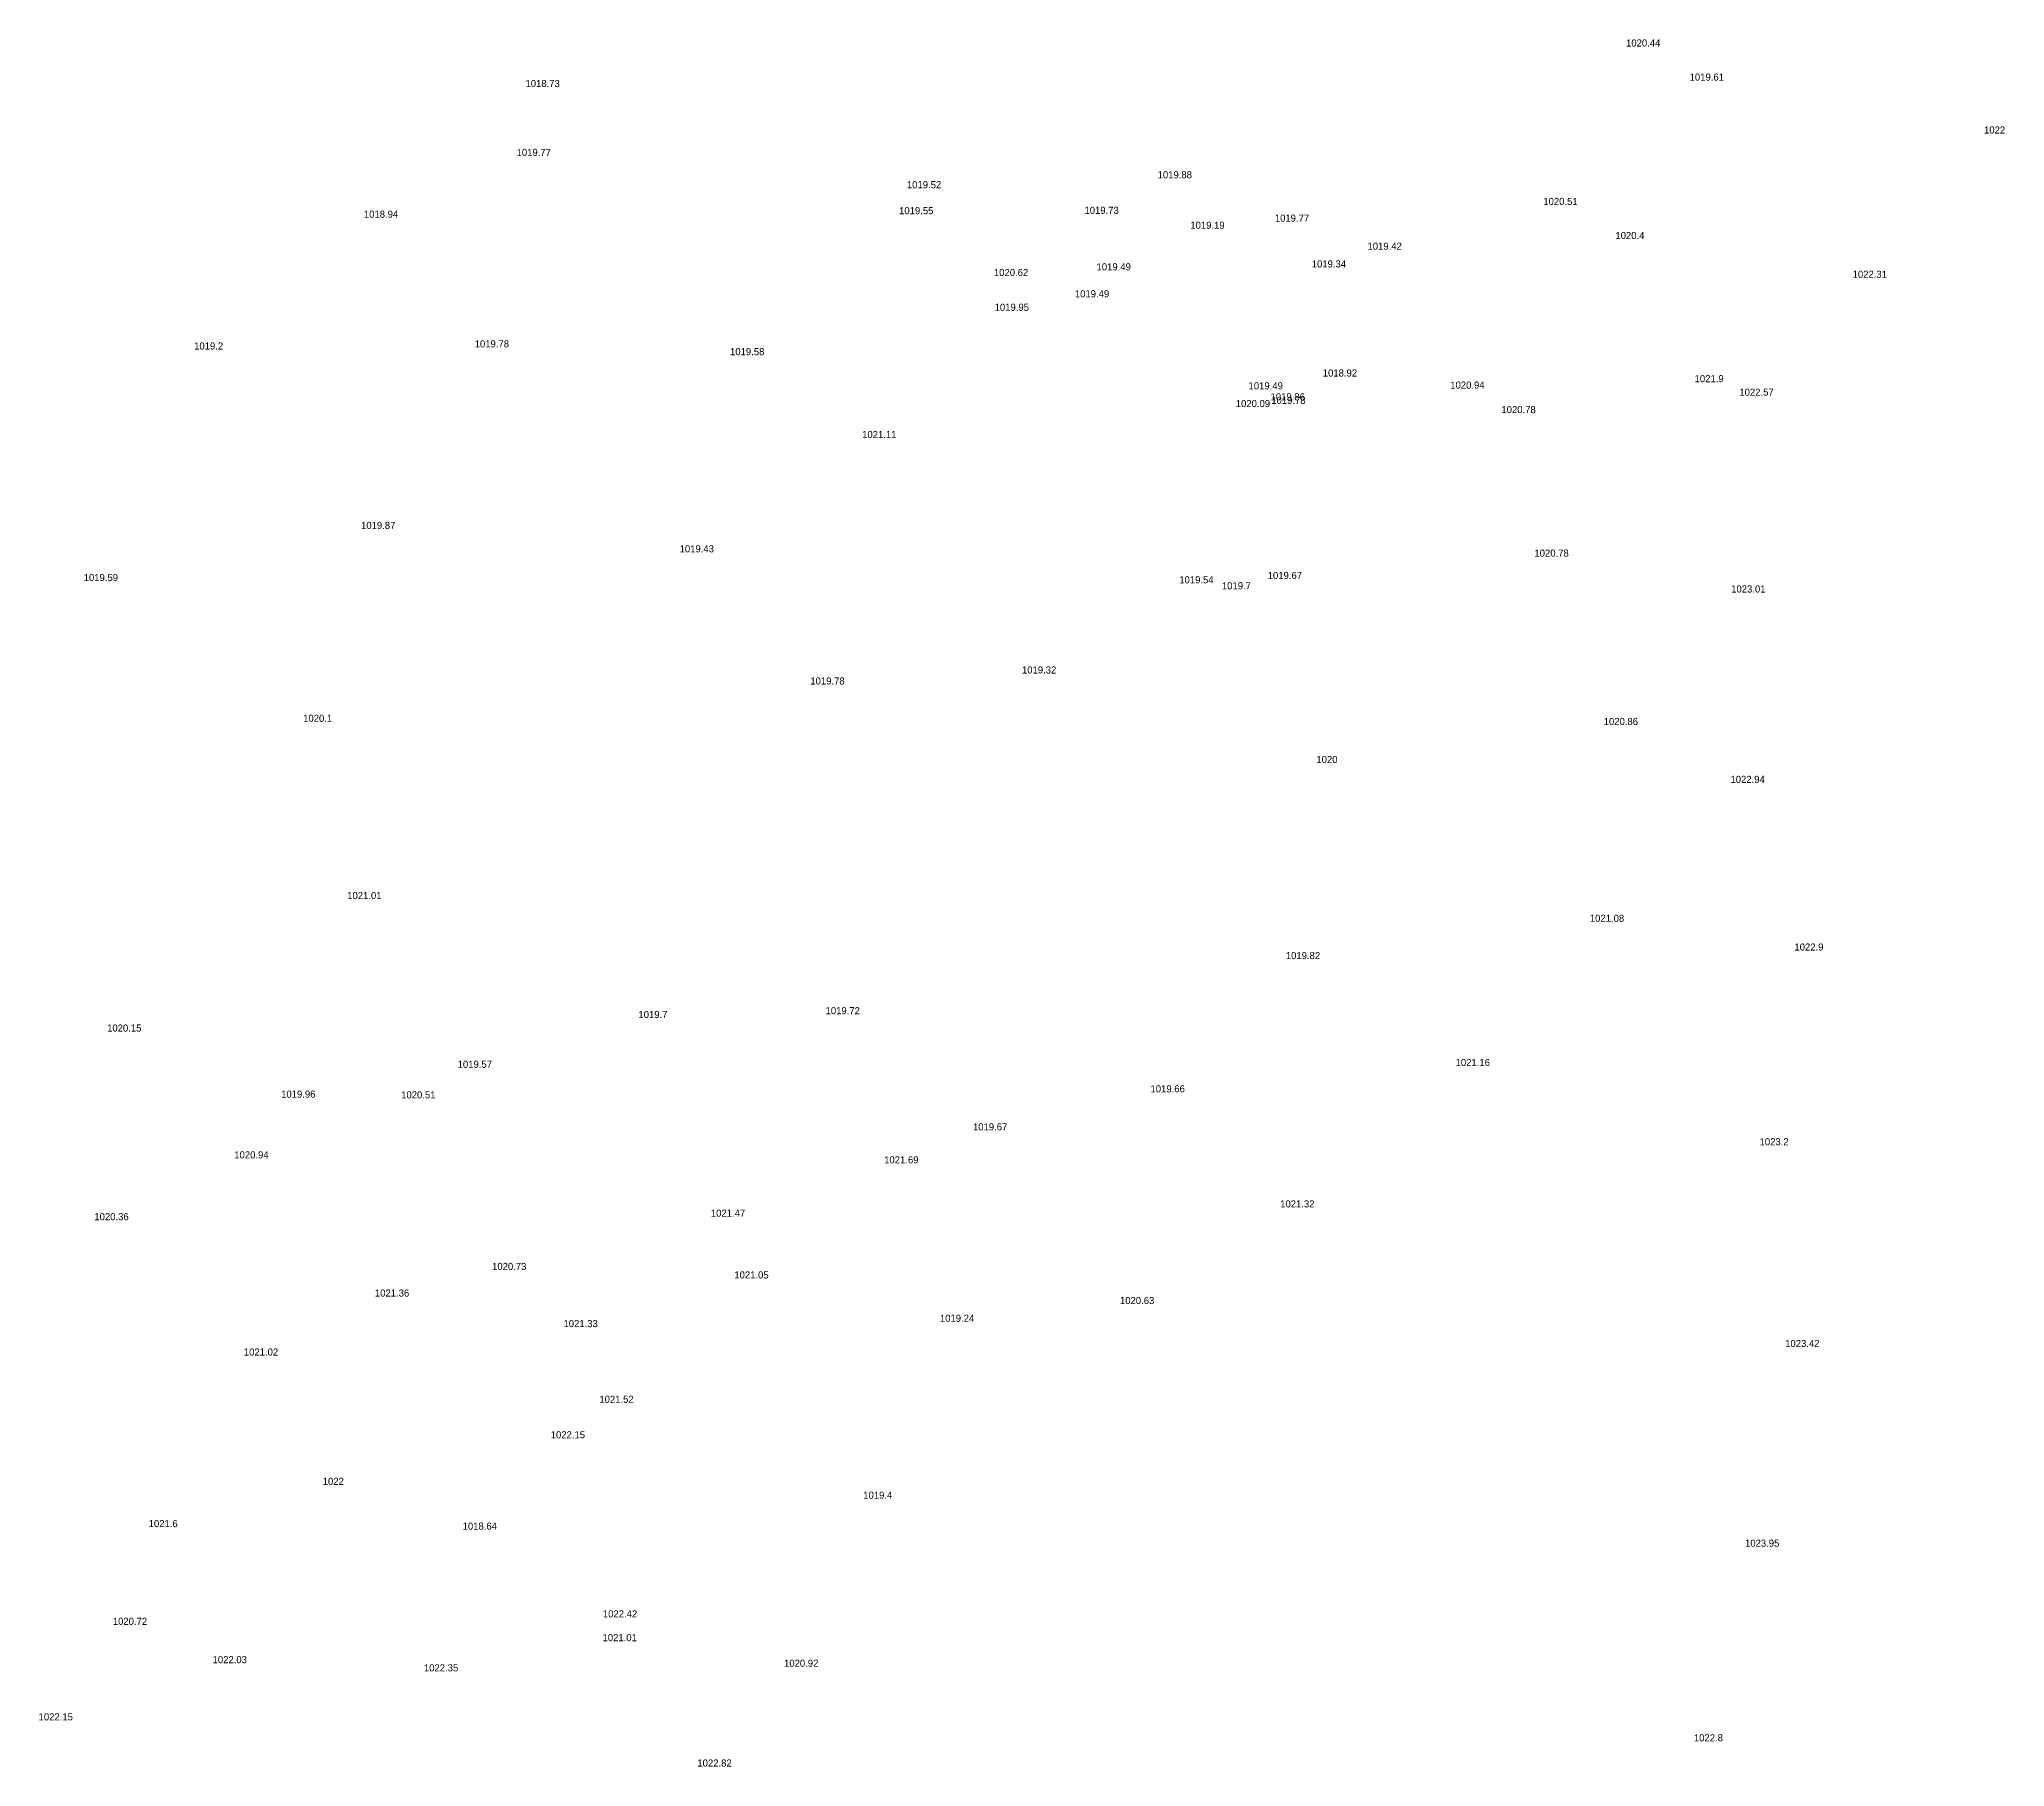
# Model space of a CAD drawing. Header units: inches. Extents: x 628884 to 629912, y 4519174 to 4520145.
# Drawn here: x 629685.1 to 629740.4, y 4519259.2 to 4519307.8 of the extents above; entities that cross this region are included whole.
import ezdxf

# ---------------------------------------------------------------- set-up
doc = ezdxf.new("R2010")
doc.units = ezdxf.units.IN
doc.header["$MEASUREMENT"] = 0

msp = doc.modelspace()

# ---------------------------------------------------------------- texts
for s, p in [('1020.44', (629729.73, 4519307.59, 1020.44)), ('1018.73', (629698.74, 4519306.45, 1018.73)), ('1019.61', (629731.52, 4519306.63, 1019.61)), ('1022', (629739.81, 4519305.14, 1022)), ('1019.77', (629698.49, 4519304.51, 1019.77)), ('1019.52', (629709.48, 4519303.6, 1019.52)), ('1019.88', (629716.54, 4519303.88, 1019.88)), ('1020.51', (629727.4, 4519303.13, 1020.51)), ('1018.94', (629694.19, 4519302.77, 1018.94)), ('1019.55', (629709.26, 4519302.87, 1019.55)), ('1019.73', (629714.48, 4519302.88, 1019.73)), ('1019.19', (629717.46, 4519302.46, 1019.19)), ('1019.77', (629719.84, 4519302.66, 1019.77)), ('1019.42', (629722.45, 4519301.87, 1019.42)), ('1020.4', (629729.43, 4519302.17, 1020.4)), ('1019.49', (629714.82, 4519301.29, 1019.49)), ('1019.34', (629720.88, 4519301.37, 1019.34)), ('1020.62', (629711.93, 4519301.13, 1020.62)), ('1022.31', (629736.11, 4519301.08, 1022.31)), ('1019.49', (629714.21, 4519300.53, 1019.49)), ('1019.95', (629711.95, 4519300.15, 1019.95)), ('1019.78', (629697.31, 4519299.12, 1019.78)), ('1019.2', (629689.41, 4519299.06, 1019.2)), ('1019.58', (629704.5, 4519298.9, 1019.58)), ('1018.92', (629721.19, 4519298.3, 1018.92)), ('1020.94', (629724.78, 4519297.96, 1020.94)), ('1021.9', (629731.66, 4519298.14, 1021.9)), ('1020.09', (629718.74, 4519297.44, 1020.09)), ('1019.49', (629719.1, 4519297.94, 1019.49)), ('1019.86', (629719.72, 4519297.63, 1019.86)), ('1019.78', (629719.74, 4519297.53, 1019.78)), ('1022.57', (629732.92, 4519297.76, 1022.57)), ('1020.78', (629726.22, 4519297.27, 1020.78)), ('1021.11', (629708.22, 4519296.57, 1021.11)), ('1019.87', (629694.11, 4519294.01, 1019.87)), ('1019.43', (629703.08, 4519293.35, 1019.43)), ('1020.78', (629727.15, 4519293.23, 1020.78)), ('1019.59', (629686.3, 4519292.54, 1019.59)), ('1019.54', (629717.15, 4519292.48, 1019.54)), ('1019.67', (629719.64, 4519292.6, 1019.67)), ('1019.7', (629718.35, 4519292.31, 1019.7)), ('1023.01', (629732.69, 4519292.22, 1023.01)), ('1019.32', (629712.72, 4519289.94, 1019.32)), ('1019.78', (629706.76, 4519289.63, 1019.78)), ('1020.1', (629692.48, 4519288.58, 1020.1)), ('1020.86', (629729.1, 4519288.49, 1020.86)), ('1020', (629721.01, 4519287.42, 1020)), ('1022.94', (629732.67, 4519286.86, 1022.94)), ('1021.01', (629693.72, 4519283.59, 1021.01)), ('1021.08', (629728.71, 4519282.95, 1021.08)), ('1022.9', (629734.47, 4519282.14, 1022.9)), ('1019.82', (629720.15, 4519281.9, 1019.82)), ('1019.72', (629707.19, 4519280.35, 1019.72)), ('1020.15', (629686.96, 4519279.86, 1020.15)), ('1019.7', (629701.92, 4519280.24, 1019.7)), ('1019.57', (629696.83, 4519278.84, 1019.57)), ('1021.16', (629724.93, 4519278.89, 1021.16)), ('1019.66', (629716.34, 4519278.15, 1019.66)), ('1019.96', (629691.86, 4519278, 1019.96)), ('1020.51', (629695.24, 4519277.98, 1020.51)), ('1019.67', (629711.34, 4519277.08, 1019.67)), ('1023.2', (629733.49, 4519276.66, 1023.2)), ('1020.94', (629690.54, 4519276.29, 1020.94)), ('1021.69', (629708.84, 4519276.15, 1021.69)), ('1021.32', (629719.99, 4519274.91, 1021.32)), ('1020.36', (629686.6, 4519274.55, 1020.36)), ('1021.47', (629703.96, 4519274.65, 1021.47)), ('1020.73', (629697.8, 4519273.15, 1020.73)), ('1021.05', (629704.62, 4519272.91, 1021.05)), ('1021.36', (629694.5, 4519272.4, 1021.36)), ('1020.63', (629715.48, 4519272.19, 1020.63)), ('1021.33', (629699.81, 4519271.54, 1021.33)), ('1019.24', (629710.41, 4519271.69, 1019.24)), ('1023.42', (629734.21, 4519270.98, 1023.42)), ('1021.02', (629690.81, 4519270.74, 1021.02)), ('1021.52', (629700.82, 4519269.41, 1021.52)), ('1022.15', (629699.45, 4519268.41, 1022.15)), ('1022', (629693.03, 4519267.1, 1022)), ('1019.4', (629708.25, 4519266.71, 1019.4)), ('1021.6', (629688.13, 4519265.91, 1021.6)), ('1018.64', (629696.97, 4519265.84, 1018.64)), ('1023.95', (629733.08, 4519265.36, 1023.95)), ('1020.72', (629687.12, 4519263.16, 1020.72)), ('1022.42', (629700.92, 4519263.37, 1022.42)), ('1021.01', (629700.91, 4519262.7, 1021.01)), ('1022.03', (629689.93, 4519262.08, 1022.03)), ('1022.35', (629695.88, 4519261.85, 1022.35)), ('1020.92', (629706.02, 4519261.98, 1020.92)), ('1022.15', (629685.03, 4519260.47, 1022.15)), ('1022.8', (629731.64, 4519259.88, 1022.8)), ('1022.82', (629703.58, 4519259.17, 1022.82))]:
    msp.add_text(s, height=0.2).set_placement(p)

doc.saveas('drawing.dxf')
